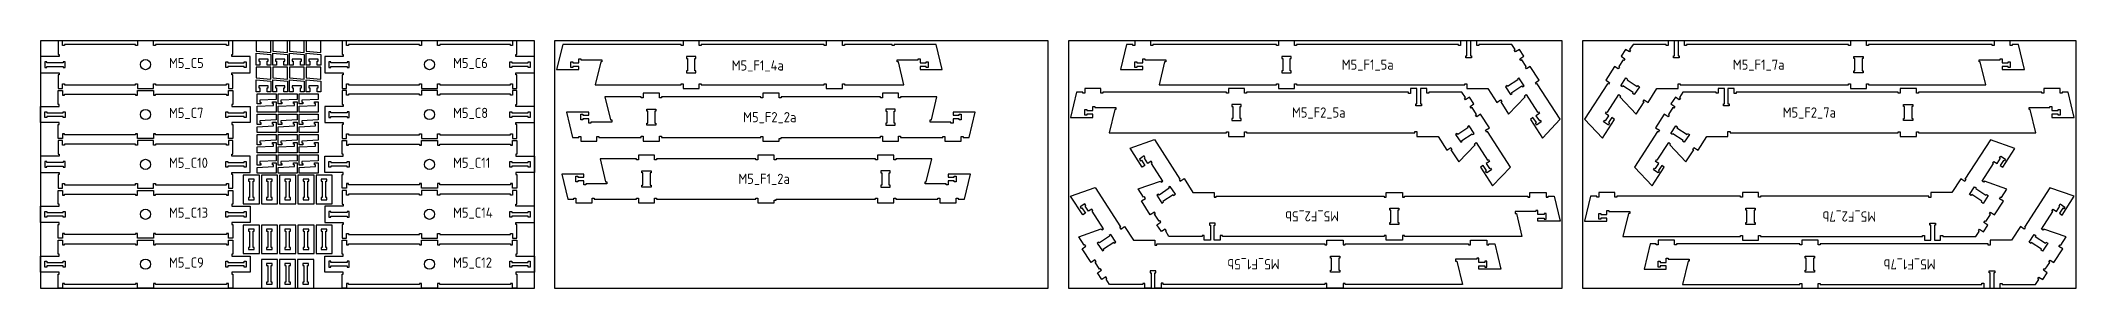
# Model space of a CAD drawing. Header units: millimetres. Extents: x -18174 to 50972, y 6312 to 16778.
# Drawn here: x -9888 to 172, y 12913 to 14133 of the extents above; entities that cross this region are included whole.
import ezdxf

# ---------------------------------------------------------------- set-up
doc = ezdxf.new("R2010")
doc.units = ezdxf.units.MM
doc.header["$MEASUREMENT"] = 0
for name, color, linetype in [('freeswerk_CODES', 50, 'Continuous'), ('freeswerk_ELEMENTEN', 7, 'Continuous'), ('freeswerk_PLATEN', 3, 'Continuous')]:
    doc.layers.add(name, color=color, linetype=linetype)

msp = doc.modelspace()

# ---------------------------------------------------------------- texts
at = {"layer": 'freeswerk_CODES', "char_height": 50, "attachment_point": 1}
for s, insert in [('{\\Fiso|c0;M5_C5}', (-9254, 14048)), ('{\\Fiso|c0;M5_C6}', (-7850, 14048)), ('{\\Fiso|c0;M5_F1_4a}', (-6473, 14036)), ('{\\Fiso|c0;M5_F1_5a}', (-3458, 14040)), ('{\\Fiso|c0;M5_F1_7a}', (-1525, 14040)), ('{\\Fiso|c0;M5_C7}', (-9254, 13802)), ('{\\Fiso|c0;M5_C8}', (-7850, 13802)), ('{\\Fiso|c0;M5_F2_5a}', (-3704, 13804)), ('{\\Fiso|c0;M5_F2_7a}', (-1279, 13804)), ('{\\Fiso|c0;M5_F2_2a}', (-6416, 13781)), ('{\\Fiso|c0;M5_C10}', (-9254, 13556)), ('{\\Fiso|c0;M5_C11}', (-7850, 13556)), ('{\\Fiso|c0;M5_F1_2a}', (-6440, 13477)), ('{\\Fiso|c0;M5_C13}', (-9254, 13310)), ('{\\Fiso|c0;M5_C14}', (-7850, 13310)), ('{\\Fiso|c0;M5_C9}', (-9254, 13064)), ('{\\Fiso|c0;M5_C12}', (-7850, 13064))]:
    msp.add_mtext_dynamic_manual_height_columns(s, width=318.08, gutter_width=1456, heights=[0], dxfattribs=dict(at, insert=insert))
at = {"layer": 'freeswerk_CODES', "char_height": 50, "attachment_point": 1, "rotation": 180}
for s, insert in [('{\\Fiso|c0;M5_F2_5b}', (-3471, 13242)), ('{\\Fiso|c0;M5_F2_7b}', (-817, 13241)), ('{\\Fiso|c0;M5_F1_5b}', (-3765, 13006)), ('{\\Fiso|c0;M5_F1_7b}', (-523, 13005))]:
    msp.add_mtext_dynamic_manual_height_columns(s, width=318.08, gutter_width=1456, heights=[0], dxfattribs=dict(at, insert=insert))

# ---------------------------------------------------------------- linework, layer by layer
for centre in [(-9370, 14015), (-7966, 14015), (-9370, 13769), (-7966, 13769), (-9370, 13523), (-7966, 13523), (-9370, 13277), (-7966, 13277), (-9370, 13031), (-7966, 13031)]:
    msp.add_circle(centre, 25)
at = {"layer": 'freeswerk_ELEMENTEN'}
for points in [[(-8938, 14065), (-8938, 14133), (-8960, 14133), (-8960, 14110), (-8970, 14110), (-8970, 14115), (-9320, 14115), (-9320, 14110), (-9330, 14110), (-9330, 14133), (-9410, 14133), (-9410, 14110), (-9420, 14110), (-9420, 14115), (-9770, 14115), (-9770, 14110), (-9780, 14110), (-9780, 14133), (-9802, 14133), (-9802, 14065), (-9797, 14065), (-9797, 14055), (-9888, 14055), (-9888, 13975), (-9797, 13975), (-9797, 13965), (-9802, 13965), (-9802, 13897), (-9780, 13897), (-9780, 13920), (-9770, 13920), (-9770, 13915), (-9420, 13915), (-9420, 13920), (-9410, 13920), (-9410, 13897), (-9330, 13897), (-9330, 13920), (-9320, 13920), (-9320, 13915), (-8970, 13915), (-8970, 13920), (-8960, 13920), (-8960, 13897), (-8938, 13897), (-8938, 13965), (-8943, 13965), (-8943, 13975), (-8852, 13975), (-8852, 14055), (-8943, 14055), (-8943, 14065)], [(-8823, 14081), (-8751, 14075), (-8751, 14133), (-8823, 14133)], [(-8741, 14081), (-8668, 14075), (-8668, 14133), (-8741, 14133)], [(-8658, 14081), (-8586, 14075), (-8586, 14133), (-8658, 14133)], [(-8576, 14081), (-8504, 14075), (-8504, 14133), (-8576, 14133)], [(-7534, 14065), (-7534, 14133), (-7556, 14133), (-7556, 14110), (-7566, 14110), (-7566, 14115), (-7916, 14115), (-7916, 14110), (-7926, 14110), (-7926, 14133), (-8006, 14133), (-8006, 14110), (-8016, 14110), (-8016, 14115), (-8366, 14115), (-8366, 14110), (-8376, 14110), (-8376, 14133), (-8398, 14133), (-8398, 14065), (-8393, 14065), (-8393, 14055), (-8484, 14055), (-8484, 13975), (-8393, 13975), (-8393, 13965), (-8398, 13965), (-8398, 13897), (-8376, 13897), (-8376, 13920), (-8366, 13920), (-8366, 13915), (-8016, 13915), (-8016, 13920), (-8006, 13920), (-8006, 13897), (-7926, 13897), (-7926, 13920), (-7916, 13920), (-7916, 13915), (-7566, 13915), (-7566, 13920), (-7556, 13920), (-7556, 13897), (-7534, 13897), (-7534, 13965), (-7539, 13965), (-7539, 13975), (-7448, 13975), (-7448, 14055), (-7539, 14055), (-7539, 14065)], [(-5502, 14001), (-5512, 14001), (-5512, 14006), (-5542, 14006), (-5542, 13991), (-5432, 13991), (-5462, 14115), (-5670, 14115), (-5670, 14110), (-5680, 14110), (-5680, 14115), (-5916, 14115), (-5916, 14110), (-5926, 14110), (-5926, 14133), (-6006, 14133), (-6006, 14110), (-6016, 14110), (-6016, 14115), (-6623, 14115), (-6623, 14110), (-6633, 14110), (-6633, 14133), (-6713, 14133), (-6713, 14110), (-6723, 14110), (-6723, 14115), (-7308, 14115), (-7338, 13991), (-7228, 13991), (-7228, 14006), (-7258, 14006), (-7258, 14001), (-7268, 14001), (-7268, 14029), (-7258, 14029), (-7258, 14024), (-7228, 14024), (-7228, 14044), (-7218, 14044), (-7218, 14039), (-7114, 14039), (-7114, 14029), (-7120, 14029), (-7148, 13915), (-6723, 13915), (-6723, 13920), (-6713, 13920), (-6713, 13897), (-6633, 13897), (-6633, 13920), (-6623, 13920), (-6623, 13915), (-6016, 13915), (-6016, 13920), (-6006, 13920), (-6006, 13897), (-5926, 13897), (-5926, 13920), (-5916, 13920), (-5916, 13915), (-5622, 13915), (-5649, 14029), (-5655, 14029), (-5655, 14039), (-5552, 14039), (-5552, 14044), (-5542, 14044), (-5542, 14024), (-5512, 14024), (-5512, 14029), (-5502, 14029)], [(-4471, 14024), (-4441, 14024), (-4441, 14044), (-4431, 14044), (-4431, 14039), (-4328, 14039), (-4328, 14029), (-4334, 14029), (-4361, 13915), (-3781, 13915), (-3781, 13920), (-3771, 13920), (-3771, 13897), (-3691, 13897), (-3691, 13920), (-3681, 13920), (-3681, 13915), (-2850, 13915), (-2850, 13921), (-2840, 13921), (-2840, 13897), (-2736, 13897), (-2692, 13829), (-2673, 13842), (-2667, 13833), (-2671, 13831), (-2633, 13771), (-2552, 13856), (-2555, 13861), (-2547, 13867), (-2490, 13780), (-2486, 13783), (-2481, 13774), (-2498, 13763), (-2481, 13738), (-2477, 13741), (-2472, 13733), (-2495, 13717), (-2501, 13726), (-2496, 13729), (-2513, 13754), (-2525, 13745), (-2465, 13653), (-2378, 13746), (-2492, 13921), (-2496, 13918), (-2501, 13927), (-2482, 13939), (-2526, 14006), (-2545, 13994), (-2550, 14002), (-2546, 14005), (-2568, 14039), (-2572, 14036), (-2578, 14044), (-2558, 14057), (-2580, 14090), (-2599, 14078), (-2605, 14086), (-2601, 14089), (-2617, 14115), (-2781, 14115), (-2781, 14110), (-2791, 14110), (-2791, 14133), (-2822, 14133), (-2822, 14058), (-2817, 14058), (-2817, 14048), (-2845, 14048), (-2845, 14058), (-2840, 14058), (-2840, 14133), (-2871, 14133), (-2871, 14109), (-2881, 14109), (-2881, 14115), (-3681, 14115), (-3681, 14110), (-3691, 14110), (-3691, 14133), (-3771, 14133), (-3771, 14110), (-3781, 14110), (-3781, 14115), (-4391, 14115), (-4391, 14110), (-4401, 14110), (-4401, 14133), (-4481, 14133), (-4481, 14110), (-4491, 14110), (-4491, 14115), (-4521, 14115), (-4551, 13991), (-4441, 13991), (-4441, 14006), (-4471, 14006), (-4471, 14001), (-4481, 14001), (-4481, 14029), (-4471, 14029)], [(-2085, 14002), (-2091, 13994), (-2110, 14006), (-2153, 13939), (-2134, 13927), (-2140, 13918), (-2144, 13921), (-2258, 13746), (-2170, 13653), (-2110, 13745), (-2123, 13754), (-2139, 13729), (-2135, 13726), (-2140, 13717), (-2164, 13733), (-2158, 13741), (-2154, 13738), (-2138, 13763), (-2155, 13774), (-2149, 13783), (-2145, 13780), (-2088, 13867), (-2080, 13861), (-2083, 13856), (-2003, 13771), (-1964, 13831), (-1968, 13833), (-1963, 13842), (-1944, 13829), (-1900, 13897), (-1795, 13897), (-1795, 13921), (-1785, 13921), (-1785, 13915), (-954, 13915), (-954, 13920), (-944, 13920), (-944, 13897), (-864, 13897), (-864, 13920), (-854, 13920), (-854, 13915), (-274, 13915), (-302, 14029), (-308, 14029), (-308, 14039), (-204, 14039), (-204, 14044), (-194, 14044), (-194, 14024), (-164, 14024), (-164, 14029), (-154, 14029), (-154, 14001), (-164, 14001), (-164, 14006), (-194, 14006), (-194, 13991), (-84, 13991), (-114, 14115), (-144, 14115), (-144, 14110), (-154, 14110), (-154, 14133), (-234, 14133), (-234, 14110), (-244, 14110), (-244, 14115), (-854, 14115), (-854, 14110), (-864, 14110), (-864, 14133), (-944, 14133), (-944, 14110), (-954, 14110), (-954, 14115), (-1754, 14115), (-1754, 14109), (-1764, 14109), (-1764, 14133), (-1795, 14133), (-1795, 14058), (-1790, 14058), (-1790, 14048), (-1818, 14048), (-1818, 14058), (-1813, 14058), (-1813, 14133), (-1844, 14133), (-1844, 14110), (-1854, 14110), (-1854, 14115), (-2018, 14115), (-2035, 14089), (-2031, 14086), (-2036, 14078), (-2055, 14090), (-2077, 14057), (-2058, 14044), (-2063, 14036), (-2067, 14039), (-2089, 14005)], [(-9858, 14024), (-9858, 14029), (-9868, 14029), (-9868, 14001), (-9858, 14001), (-9858, 14006), (-9777, 14006), (-9777, 14001), (-9767, 14001), (-9767, 14029), (-9777, 14029), (-9777, 14024)], [(-8882, 14006), (-8963, 14006), (-8963, 14001), (-8973, 14001), (-8973, 14029), (-8963, 14029), (-8963, 14024), (-8882, 14024), (-8882, 14029), (-8872, 14029), (-8872, 14001), (-8882, 14001)], [(-8751, 14012), (-8769, 14012), (-8769, 14032), (-8764, 14032), (-8764, 14042), (-8810, 14042), (-8810, 14032), (-8805, 14032), (-8805, 14012), (-8823, 14012), (-8823, 14071), (-8751, 14065)], [(-8823, 13950), (-8751, 13944), (-8751, 14002), (-8823, 14002)], [(-8668, 14012), (-8686, 14012), (-8686, 14032), (-8681, 14032), (-8681, 14042), (-8728, 14042), (-8728, 14032), (-8723, 14032), (-8723, 14012), (-8741, 14012), (-8741, 14071), (-8668, 14065)], [(-8741, 13950), (-8668, 13944), (-8668, 14002), (-8741, 14002)], [(-8586, 14012), (-8604, 14012), (-8604, 14032), (-8599, 14032), (-8599, 14042), (-8645, 14042), (-8645, 14032), (-8640, 14032), (-8640, 14012), (-8658, 14012), (-8658, 14071), (-8586, 14065)], [(-8658, 13950), (-8586, 13944), (-8586, 14002), (-8658, 14002)], [(-8504, 14012), (-8522, 14012), (-8522, 14032), (-8517, 14032), (-8517, 14042), (-8563, 14042), (-8563, 14032), (-8558, 14032), (-8558, 14012), (-8576, 14012), (-8576, 14071), (-8504, 14065)], [(-8576, 13950), (-8504, 13944), (-8504, 14002), (-8576, 14002)], [(-8454, 14024), (-8454, 14029), (-8464, 14029), (-8464, 14001), (-8454, 14001), (-8454, 14006), (-8373, 14006), (-8373, 14001), (-8363, 14001), (-8363, 14029), (-8373, 14029), (-8373, 14024)], [(-7478, 14006), (-7559, 14006), (-7559, 14001), (-7569, 14001), (-7569, 14029), (-7559, 14029), (-7559, 14024), (-7478, 14024), (-7478, 14029), (-7468, 14029), (-7468, 14001), (-7478, 14001)], [(-6650, 14055), (-6696, 14055), (-6696, 14045), (-6691, 14045), (-6691, 13985), (-6696, 13985), (-6696, 13975), (-6650, 13975), (-6650, 13985), (-6655, 13985), (-6655, 14045), (-6650, 14045)], [(-3754, 14055), (-3754, 14045), (-3749, 14045), (-3749, 13985), (-3754, 13985), (-3754, 13975), (-3708, 13975), (-3708, 13985), (-3713, 13985), (-3713, 14045), (-3708, 14045), (-3708, 14055)], [(-881, 14055), (-881, 14045), (-886, 14045), (-886, 13985), (-881, 13985), (-881, 13975), (-927, 13975), (-927, 13985), (-922, 13985), (-922, 14045), (-927, 14045), (-927, 14055)], [(-9410, 13674), (-9420, 13674), (-9420, 13669), (-9770, 13669), (-9770, 13674), (-9780, 13674), (-9780, 13651), (-9802, 13651), (-9802, 13719), (-9797, 13719), (-9797, 13729), (-9888, 13729), (-9888, 13809), (-9797, 13809), (-9797, 13819), (-9802, 13819), (-9802, 13887), (-9780, 13887), (-9780, 13864), (-9770, 13864), (-9770, 13869), (-9420, 13869), (-9420, 13864), (-9410, 13864), (-9410, 13887), (-9330, 13887), (-9330, 13864), (-9320, 13864), (-9320, 13869), (-8970, 13869), (-8970, 13864), (-8960, 13864), (-8960, 13887), (-8938, 13887), (-8938, 13819), (-8943, 13819), (-8943, 13809), (-8852, 13809), (-8852, 13729), (-8943, 13729), (-8943, 13719), (-8938, 13719), (-8938, 13651), (-8960, 13651), (-8960, 13674), (-8970, 13674), (-8970, 13669), (-9320, 13669), (-9320, 13674), (-9330, 13674), (-9330, 13651), (-9410, 13651)], [(-8751, 13881), (-8769, 13881), (-8769, 13901), (-8764, 13901), (-8764, 13911), (-8810, 13911), (-8810, 13901), (-8805, 13901), (-8805, 13881), (-8823, 13881), (-8823, 13940), (-8751, 13934)], [(-8668, 13881), (-8686, 13881), (-8686, 13901), (-8681, 13901), (-8681, 13911), (-8728, 13911), (-8728, 13901), (-8723, 13901), (-8723, 13881), (-8741, 13881), (-8741, 13940), (-8668, 13934)], [(-8586, 13881), (-8604, 13881), (-8604, 13901), (-8599, 13901), (-8599, 13911), (-8645, 13911), (-8645, 13901), (-8640, 13901), (-8640, 13881), (-8658, 13881), (-8658, 13940), (-8586, 13934)], [(-8504, 13881), (-8522, 13881), (-8522, 13901), (-8517, 13901), (-8517, 13911), (-8563, 13911), (-8563, 13901), (-8558, 13901), (-8558, 13881), (-8576, 13881), (-8576, 13940), (-8504, 13934)], [(-7534, 13819), (-7534, 13887), (-7556, 13887), (-7556, 13864), (-7566, 13864), (-7566, 13869), (-7916, 13869), (-7916, 13864), (-7926, 13864), (-7926, 13887), (-8006, 13887), (-8006, 13864), (-8016, 13864), (-8016, 13869), (-8366, 13869), (-8366, 13864), (-8376, 13864), (-8376, 13887), (-8398, 13887), (-8398, 13819), (-8393, 13819), (-8393, 13809), (-8484, 13809), (-8484, 13729), (-8393, 13729), (-8393, 13719), (-8398, 13719), (-8398, 13651), (-8376, 13651), (-8376, 13674), (-8366, 13674), (-8366, 13669), (-8016, 13669), (-8016, 13674), (-8006, 13674), (-8006, 13651), (-7926, 13651), (-7926, 13674), (-7916, 13674), (-7916, 13669), (-7566, 13669), (-7566, 13674), (-7556, 13674), (-7556, 13651), (-7534, 13651), (-7534, 13719), (-7539, 13719), (-7539, 13729), (-7448, 13729), (-7448, 13809), (-7539, 13809), (-7539, 13819)], [(-4718, 13788), (-4688, 13788), (-4688, 13808), (-4678, 13808), (-4678, 13803), (-4574, 13803), (-4574, 13793), (-4580, 13793), (-4608, 13679), (-4028, 13679), (-4028, 13684), (-4018, 13684), (-4018, 13661), (-3938, 13661), (-3938, 13684), (-3928, 13684), (-3928, 13679), (-3097, 13679), (-3097, 13685), (-3087, 13685), (-3087, 13661), (-2982, 13661), (-2938, 13593), (-2919, 13606), (-2913, 13597), (-2918, 13595), (-2879, 13535), (-2798, 13620), (-2802, 13625), (-2793, 13631), (-2737, 13544), (-2733, 13547), (-2727, 13538), (-2744, 13527), (-2728, 13502), (-2723, 13505), (-2718, 13497), (-2741, 13481), (-2747, 13490), (-2743, 13493), (-2759, 13518), (-2772, 13509), (-2712, 13417), (-2624, 13510), (-2738, 13685), (-2742, 13682), (-2748, 13691), (-2728, 13703), (-2772, 13770), (-2791, 13758), (-2797, 13766), (-2792, 13769), (-2814, 13803), (-2818, 13800), (-2824, 13808), (-2805, 13821), (-2826, 13854), (-2846, 13842), (-2851, 13850), (-2847, 13853), (-2864, 13879), (-3028, 13879), (-3028, 13874), (-3038, 13874), (-3038, 13897), (-3069, 13897), (-3069, 13822), (-3064, 13822), (-3064, 13812), (-3092, 13812), (-3092, 13822), (-3087, 13822), (-3087, 13897), (-3118, 13897), (-3118, 13873), (-3128, 13873), (-3128, 13879), (-3928, 13879), (-3928, 13874), (-3938, 13874), (-3938, 13897), (-4018, 13897), (-4018, 13874), (-4028, 13874), (-4028, 13879), (-4638, 13879), (-4638, 13874), (-4648, 13874), (-4648, 13897), (-4728, 13897), (-4728, 13874), (-4738, 13874), (-4738, 13879), (-4768, 13879), (-4798, 13755), (-4688, 13755), (-4688, 13770), (-4718, 13770), (-4718, 13765), (-4728, 13765), (-4728, 13793), (-4718, 13793)], [(-2638, 13907), (-2640, 13912), (-2649, 13906), (-2624, 13868), (-2615, 13873), (-2618, 13877), (-2568, 13910), (-2565, 13906), (-2557, 13911), (-2582, 13950), (-2590, 13944), (-2587, 13940)], [(-2070, 13906), (-2079, 13911), (-2054, 13950), (-2045, 13944), (-2048, 13940), (-1998, 13907), (-1995, 13912), (-1987, 13906), (-2012, 13868), (-2020, 13873), (-2017, 13877), (-2068, 13910)], [(-1839, 13766), (-1844, 13758), (-1864, 13770), (-1907, 13703), (-1888, 13691), (-1893, 13682), (-1897, 13685), (-2011, 13510), (-1924, 13417), (-1864, 13509), (-1876, 13518), (-1893, 13493), (-1889, 13490), (-1894, 13481), (-1917, 13497), (-1912, 13505), (-1908, 13502), (-1891, 13527), (-1908, 13538), (-1903, 13547), (-1899, 13544), (-1842, 13631), (-1834, 13625), (-1837, 13620), (-1757, 13535), (-1718, 13595), (-1722, 13597), (-1717, 13606), (-1697, 13593), (-1654, 13661), (-1549, 13661), (-1549, 13685), (-1539, 13685), (-1539, 13679), (-708, 13679), (-708, 13684), (-698, 13684), (-698, 13661), (-618, 13661), (-618, 13684), (-608, 13684), (-608, 13679), (-28, 13679), (-55, 13793), (-61, 13793), (-61, 13803), (42, 13803), (42, 13808), (52, 13808), (52, 13788), (82, 13788), (82, 13793), (92, 13793), (92, 13765), (82, 13765), (82, 13770), (52, 13770), (52, 13755), (162, 13755), (132, 13879), (102, 13879), (102, 13874), (92, 13874), (92, 13897), (12, 13897), (12, 13874), (2, 13874), (2, 13879), (-608, 13879), (-608, 13874), (-618, 13874), (-618, 13897), (-698, 13897), (-698, 13874), (-708, 13874), (-708, 13879), (-1508, 13879), (-1508, 13873), (-1518, 13873), (-1518, 13897), (-1549, 13897), (-1549, 13822), (-1544, 13822), (-1544, 13812), (-1572, 13812), (-1572, 13822), (-1567, 13822), (-1567, 13897), (-1598, 13897), (-1598, 13874), (-1608, 13874), (-1608, 13879), (-1772, 13879), (-1788, 13853), (-1784, 13850), (-1790, 13842), (-1809, 13854), (-1831, 13821), (-1812, 13808), (-1817, 13800), (-1821, 13803), (-1843, 13769)], [(-9777, 13783), (-9767, 13783), (-9767, 13755), (-9777, 13755), (-9777, 13760), (-9858, 13760), (-9858, 13755), (-9868, 13755), (-9868, 13783), (-9858, 13783), (-9858, 13778), (-9777, 13778)], [(-8882, 13755), (-8882, 13760), (-8963, 13760), (-8963, 13755), (-8973, 13755), (-8973, 13783), (-8963, 13783), (-8963, 13778), (-8882, 13778), (-8882, 13783), (-8872, 13783), (-8872, 13755)], [(-8724, 13871), (-8724, 13843), (-8805, 13839), (-8805, 13830), (-8800, 13830), (-8800, 13821), (-8818, 13821), (-8818, 13871)], [(-8818, 13781), (-8818, 13810), (-8737, 13813), (-8737, 13823), (-8742, 13823), (-8742, 13832), (-8724, 13832), (-8724, 13781)], [(-8620, 13871), (-8620, 13843), (-8701, 13839), (-8701, 13830), (-8696, 13830), (-8696, 13821), (-8714, 13821), (-8714, 13871)], [(-8714, 13781), (-8714, 13810), (-8633, 13813), (-8633, 13823), (-8638, 13823), (-8638, 13832), (-8620, 13832), (-8620, 13781)], [(-8516, 13871), (-8516, 13843), (-8597, 13839), (-8597, 13830), (-8592, 13830), (-8592, 13821), (-8610, 13821), (-8610, 13871)], [(-8610, 13781), (-8610, 13810), (-8529, 13813), (-8529, 13823), (-8534, 13823), (-8534, 13832), (-8516, 13832), (-8516, 13781)], [(-8454, 13778), (-8454, 13783), (-8464, 13783), (-8464, 13755), (-8454, 13755), (-8454, 13760), (-8373, 13760), (-8373, 13755), (-8363, 13755), (-8363, 13783), (-8373, 13783), (-8373, 13778)], [(-7478, 13760), (-7559, 13760), (-7559, 13755), (-7569, 13755), (-7569, 13783), (-7559, 13783), (-7559, 13778), (-7478, 13778), (-7478, 13783), (-7468, 13783), (-7468, 13755), (-7478, 13755)], [(-7065, 13732), (-7169, 13732), (-7169, 13727), (-7179, 13727), (-7179, 13747), (-7209, 13747), (-7209, 13742), (-7219, 13742), (-7219, 13770), (-7209, 13770), (-7209, 13765), (-7179, 13765), (-7179, 13780), (-7289, 13780), (-7259, 13656), (-7229, 13656), (-7229, 13661), (-7219, 13661), (-7219, 13638), (-7139, 13638), (-7139, 13661), (-7129, 13661), (-7129, 13656), (-6920, 13656), (-6920, 13662), (-6910, 13662), (-6910, 13638), (-6830, 13638), (-6830, 13662), (-6820, 13662), (-6820, 13656), (-6329, 13656), (-6329, 13661), (-6319, 13661), (-6319, 13638), (-6239, 13638), (-6239, 13651), (-6229, 13651), (-6229, 13656), (-5738, 13656), (-5738, 13662), (-5728, 13662), (-5728, 13638), (-5648, 13638), (-5648, 13662), (-5638, 13662), (-5638, 13656), (-5429, 13656), (-5429, 13661), (-5419, 13661), (-5419, 13638), (-5339, 13638), (-5339, 13661), (-5329, 13661), (-5329, 13656), (-5299, 13656), (-5269, 13780), (-5379, 13780), (-5379, 13765), (-5349, 13765), (-5349, 13770), (-5339, 13770), (-5339, 13742), (-5349, 13742), (-5349, 13747), (-5379, 13747), (-5379, 13727), (-5389, 13727), (-5389, 13732), (-5492, 13732), (-5492, 13742), (-5486, 13742), (-5459, 13856), (-5638, 13856), (-5638, 13851), (-5648, 13851), (-5648, 13874), (-5728, 13874), (-5728, 13851), (-5738, 13851), (-5738, 13856), (-6229, 13856), (-6229, 13851), (-6239, 13851), (-6239, 13874), (-6319, 13874), (-6319, 13851), (-6329, 13851), (-6329, 13856), (-6820, 13856), (-6820, 13851), (-6830, 13851), (-6830, 13874), (-6910, 13874), (-6910, 13851), (-6920, 13851), (-6920, 13856), (-7099, 13856), (-7071, 13742), (-7065, 13742)], [(-6888, 13726), (-6888, 13786), (-6893, 13786), (-6893, 13796), (-6847, 13796), (-6847, 13786), (-6852, 13786), (-6852, 13726), (-6847, 13726), (-6847, 13716), (-6893, 13716), (-6893, 13726)], [(-5711, 13796), (-5711, 13786), (-5706, 13786), (-5706, 13726), (-5711, 13726), (-5711, 13716), (-5665, 13716), (-5665, 13726), (-5670, 13726), (-5670, 13786), (-5665, 13786), (-5665, 13796)], [(-4001, 13819), (-4001, 13809), (-3996, 13809), (-3996, 13749), (-4001, 13749), (-4001, 13739), (-3955, 13739), (-3955, 13749), (-3960, 13749), (-3960, 13809), (-3955, 13809), (-3955, 13819)], [(-635, 13819), (-635, 13809), (-640, 13809), (-640, 13749), (-635, 13749), (-635, 13739), (-681, 13739), (-681, 13749), (-676, 13749), (-676, 13809), (-681, 13809), (-681, 13819)], [(-8724, 13771), (-8724, 13742), (-8805, 13738), (-8805, 13729), (-8800, 13729), (-8800, 13720), (-8818, 13720), (-8818, 13771)], [(-8818, 13680), (-8818, 13709), (-8737, 13713), (-8737, 13722), (-8742, 13722), (-8742, 13731), (-8724, 13731), (-8724, 13680)], [(-8620, 13771), (-8620, 13742), (-8701, 13738), (-8701, 13729), (-8696, 13729), (-8696, 13720), (-8714, 13720), (-8714, 13771)], [(-8714, 13680), (-8714, 13709), (-8633, 13713), (-8633, 13722), (-8638, 13722), (-8638, 13731), (-8620, 13731), (-8620, 13680)], [(-8516, 13771), (-8516, 13742), (-8597, 13738), (-8597, 13729), (-8592, 13729), (-8592, 13720), (-8610, 13720), (-8610, 13771)], [(-8610, 13680), (-8610, 13709), (-8529, 13713), (-8529, 13722), (-8534, 13722), (-8534, 13731), (-8516, 13731), (-8516, 13680)], [(-2884, 13671), (-2887, 13676), (-2895, 13670), (-2870, 13632), (-2862, 13637), (-2864, 13641), (-2814, 13674), (-2811, 13670), (-2803, 13675), (-2828, 13714), (-2836, 13708), (-2834, 13704)], [(-1824, 13670), (-1832, 13675), (-1807, 13714), (-1799, 13708), (-1802, 13704), (-1751, 13671), (-1749, 13676), (-1740, 13670), (-1765, 13632), (-1774, 13637), (-1771, 13641), (-1821, 13674)], [(-8938, 13573), (-8938, 13641), (-8960, 13641), (-8960, 13618), (-8970, 13618), (-8970, 13623), (-9320, 13623), (-9320, 13618), (-9330, 13618), (-9330, 13641), (-9410, 13641), (-9410, 13618), (-9420, 13618), (-9420, 13623), (-9770, 13623), (-9770, 13618), (-9780, 13618), (-9780, 13641), (-9802, 13641), (-9802, 13573), (-9797, 13573), (-9797, 13563), (-9888, 13563), (-9888, 13483), (-9797, 13483), (-9797, 13473), (-9802, 13473), (-9802, 13405), (-9780, 13405), (-9780, 13428), (-9770, 13428), (-9770, 13423), (-9420, 13423), (-9420, 13428), (-9410, 13428), (-9410, 13405), (-9330, 13405), (-9330, 13428), (-9320, 13428), (-9320, 13423), (-8970, 13423), (-8970, 13428), (-8960, 13428), (-8960, 13405), (-8938, 13405), (-8938, 13473), (-8943, 13473), (-8943, 13483), (-8852, 13483), (-8852, 13563), (-8943, 13563), (-8943, 13573)], [(-8724, 13670), (-8724, 13642), (-8805, 13638), (-8805, 13629), (-8800, 13629), (-8800, 13620), (-8818, 13620), (-8818, 13670)], [(-8818, 13580), (-8818, 13609), (-8737, 13613), (-8737, 13622), (-8742, 13622), (-8742, 13631), (-8724, 13631), (-8724, 13580)], [(-8620, 13670), (-8620, 13642), (-8701, 13638), (-8701, 13629), (-8696, 13629), (-8696, 13620), (-8714, 13620), (-8714, 13670)], [(-8714, 13580), (-8714, 13609), (-8633, 13613), (-8633, 13622), (-8638, 13622), (-8638, 13631), (-8620, 13631), (-8620, 13580)], [(-8516, 13670), (-8516, 13642), (-8597, 13638), (-8597, 13629), (-8592, 13629), (-8592, 13620), (-8610, 13620), (-8610, 13670)], [(-8610, 13580), (-8610, 13609), (-8529, 13613), (-8529, 13622), (-8534, 13622), (-8534, 13631), (-8516, 13631), (-8516, 13580)], [(-8006, 13428), (-8016, 13428), (-8016, 13423), (-8366, 13423), (-8366, 13428), (-8376, 13428), (-8376, 13405), (-8398, 13405), (-8398, 13473), (-8393, 13473), (-8393, 13483), (-8484, 13483), (-8484, 13563), (-8393, 13563), (-8393, 13573), (-8398, 13573), (-8398, 13641), (-8376, 13641), (-8376, 13618), (-8366, 13618), (-8366, 13623), (-8016, 13623), (-8016, 13618), (-8006, 13618), (-8006, 13641), (-7926, 13641), (-7926, 13618), (-7916, 13618), (-7916, 13623), (-7566, 13623), (-7566, 13618), (-7556, 13618), (-7556, 13641), (-7534, 13641), (-7534, 13573), (-7539, 13573), (-7539, 13563), (-7448, 13563), (-7448, 13483), (-7539, 13483), (-7539, 13473), (-7534, 13473), (-7534, 13405), (-7556, 13405), (-7556, 13428), (-7566, 13428), (-7566, 13423), (-7916, 13423), (-7916, 13428), (-7926, 13428), (-7926, 13405), (-8006, 13405)], [(-4079, 13367), (-3248, 13367), (-3248, 13362), (-3238, 13362), (-3238, 13385), (-3158, 13385), (-3158, 13362), (-3148, 13362), (-3148, 13367), (-2538, 13367), (-2538, 13362), (-2528, 13362), (-2528, 13385), (-2448, 13385), (-2448, 13362), (-2438, 13362), (-2438, 13367), (-2408, 13367), (-2378, 13243), (-2488, 13243), (-2488, 13258), (-2458, 13258), (-2458, 13253), (-2448, 13253), (-2448, 13281), (-2458, 13281), (-2458, 13276), (-2488, 13276), (-2488, 13296), (-2498, 13296), (-2498, 13291), (-2601, 13291), (-2601, 13281), (-2595, 13281), (-2568, 13167), (-3148, 13167), (-3148, 13172), (-3158, 13172), (-3158, 13149), (-3238, 13149), (-3238, 13172), (-3248, 13172), (-3248, 13167), (-4048, 13167), (-4048, 13173), (-4058, 13173), (-4058, 13149), (-4089, 13149), (-4089, 13224), (-4084, 13224), (-4084, 13234), (-4112, 13234), (-4112, 13224), (-4107, 13224), (-4107, 13149), (-4138, 13149), (-4138, 13172), (-4148, 13172), (-4148, 13167), (-4312, 13167), (-4328, 13193), (-4324, 13196), (-4330, 13204), (-4349, 13192), (-4371, 13225), (-4352, 13238), (-4357, 13246), (-4361, 13243), (-4383, 13277), (-4379, 13280), (-4384, 13288), (-4404, 13275), (-4447, 13343), (-4428, 13355), (-4433, 13363), (-4437, 13361), (-4464, 13402), (-4354, 13441), (-4350, 13436), (-4342, 13441), (-4398, 13528), (-4394, 13531), (-4400, 13539), (-4416, 13528), (-4433, 13553), (-4429, 13556), (-4434, 13565), (-4457, 13549), (-4452, 13541), (-4448, 13544), (-4431, 13518), (-4444, 13510), (-4504, 13603), (-4384, 13645), (-4258, 13451), (-4262, 13449), (-4257, 13440), (-4237, 13453), (-4194, 13385), (-4089, 13385), (-4089, 13361), (-4079, 13361)], [(-557, 13367), (-1388, 13367), (-1388, 13362), (-1398, 13362), (-1398, 13385), (-1478, 13385), (-1478, 13362), (-1488, 13362), (-1488, 13367), (-2098, 13367), (-2098, 13362), (-2108, 13362), (-2108, 13385), (-2188, 13385), (-2188, 13362), (-2198, 13362), (-2198, 13367), (-2228, 13367), (-2258, 13243), (-2148, 13243), (-2148, 13258), (-2178, 13258), (-2178, 13253), (-2188, 13253), (-2188, 13281), (-2178, 13281), (-2178, 13276), (-2148, 13276), (-2148, 13296), (-2138, 13296), (-2138, 13291), (-2034, 13291), (-2034, 13281), (-2040, 13281), (-2068, 13167), (-1488, 13167), (-1488, 13172), (-1478, 13172), (-1478, 13149), (-1398, 13149), (-1398, 13172), (-1388, 13172), (-1388, 13167), (-588, 13167), (-588, 13173), (-578, 13173), (-578, 13149), (-547, 13149), (-547, 13224), (-552, 13224), (-552, 13234), (-524, 13234), (-524, 13224), (-529, 13224), (-529, 13149), (-498, 13149), (-498, 13172), (-488, 13172), (-488, 13167), (-324, 13167), (-307, 13192), (-311, 13195), (-306, 13203), (-286, 13191), (-265, 13224), (-284, 13237), (-278, 13245), (-274, 13242), (-252, 13276), (-257, 13279), (-251, 13287), (-232, 13275), (-188, 13342), (-208, 13354), (-202, 13363), (-198, 13360), (-171, 13401), (-282, 13440), (-285, 13435), (-293, 13440), (-237, 13527), (-241, 13530), (-236, 13538), (-219, 13527), (-203, 13553), (-207, 13555), (-201, 13564), (-178, 13548), (-183, 13540), (-188, 13543), (-204, 13518), (-191, 13509), (-131, 13602), (-252, 13644), (-378, 13450), (-373, 13448), (-379, 13439), (-398, 13452), (-442, 13385), (-547, 13385), (-547, 13360), (-557, 13360)], [(-9858, 13532), (-9858, 13537), (-9868, 13537), (-9868, 13509), (-9858, 13509), (-9858, 13514), (-9777, 13514), (-9777, 13509), (-9767, 13509), (-9767, 13537), (-9777, 13537), (-9777, 13532)], [(-8882, 13514), (-8963, 13514), (-8963, 13509), (-8973, 13509), (-8973, 13537), (-8963, 13537), (-8963, 13532), (-8882, 13532), (-8882, 13537), (-8872, 13537), (-8872, 13509), (-8882, 13509)], [(-8724, 13570), (-8724, 13541), (-8805, 13538), (-8805, 13528), (-8800, 13528), (-8800, 13519), (-8818, 13519), (-8818, 13570)], [(-8818, 13480), (-8818, 13508), (-8737, 13512), (-8737, 13521), (-8742, 13521), (-8742, 13530), (-8724, 13530), (-8724, 13480)], [(-8620, 13570), (-8620, 13541), (-8701, 13538), (-8701, 13528), (-8696, 13528), (-8696, 13519), (-8714, 13519), (-8714, 13570)], [(-8714, 13480), (-8714, 13508), (-8633, 13512), (-8633, 13521), (-8638, 13521), (-8638, 13530), (-8620, 13530), (-8620, 13480)], [(-8516, 13570), (-8516, 13541), (-8597, 13538), (-8597, 13528), (-8592, 13528), (-8592, 13519), (-8610, 13519), (-8610, 13570)], [(-8610, 13480), (-8610, 13508), (-8529, 13512), (-8529, 13521), (-8534, 13521), (-8534, 13530), (-8516, 13530), (-8516, 13480)], [(-8373, 13537), (-8363, 13537), (-8363, 13509), (-8373, 13509), (-8373, 13514), (-8454, 13514), (-8454, 13509), (-8464, 13509), (-8464, 13537), (-8454, 13537), (-8454, 13532), (-8373, 13532)], [(-7478, 13509), (-7478, 13514), (-7559, 13514), (-7559, 13509), (-7569, 13509), (-7569, 13537), (-7559, 13537), (-7559, 13532), (-7478, 13532), (-7478, 13537), (-7468, 13537), (-7468, 13509)], [(-7090, 13427), (-7193, 13427), (-7193, 13422), (-7203, 13422), (-7203, 13442), (-7233, 13442), (-7233, 13437), (-7243, 13437), (-7243, 13465), (-7233, 13465), (-7233, 13460), (-7203, 13460), (-7203, 13475), (-7313, 13475), (-7283, 13351), (-7253, 13351), (-7253, 13356), (-7243, 13356), (-7243, 13333), (-7163, 13333), (-7163, 13356), (-7153, 13356), (-7153, 13351), (-6944, 13351), (-6944, 13357), (-6934, 13357), (-6934, 13333), (-6854, 13333), (-6854, 13357), (-6844, 13357), (-6844, 13351), (-6353, 13351), (-6353, 13356), (-6343, 13356), (-6343, 13333), (-6263, 13333), (-6263, 13346), (-6253, 13346), (-6253, 13351), (-5762, 13351), (-5762, 13357), (-5752, 13357), (-5752, 13333), (-5672, 13333), (-5672, 13357), (-5662, 13357), (-5662, 13351), (-5454, 13351), (-5454, 13356), (-5444, 13356), (-5444, 13333), (-5364, 13333), (-5364, 13356), (-5354, 13356), (-5354, 13351), (-5323, 13351), (-5293, 13475), (-5403, 13475), (-5403, 13460), (-5373, 13460), (-5373, 13465), (-5363, 13465), (-5363, 13437), (-5373, 13437), (-5373, 13442), (-5403, 13442), (-5403, 13422), (-5413, 13422), (-5413, 13427), (-5517, 13427), (-5517, 13437), (-5511, 13437), (-5483, 13551), (-5662, 13551), (-5662, 13546), (-5672, 13546), (-5672, 13569), (-5752, 13569), (-5752, 13546), (-5762, 13546), (-5762, 13551), (-6253, 13551), (-6253, 13546), (-6263, 13546), (-6263, 13569), (-6343, 13569), (-6343, 13546), (-6353, 13546), (-6353, 13551), (-6844, 13551), (-6844, 13546), (-6854, 13546), (-6854, 13569), (-6934, 13569), (-6934, 13546), (-6944, 13546), (-6944, 13551), (-7123, 13551), (-7096, 13437), (-7090, 13437)], [(-6912, 13421), (-6912, 13481), (-6917, 13481), (-6917, 13491), (-6871, 13491), (-6871, 13481), (-6876, 13481), (-6876, 13421), (-6871, 13421), (-6871, 13411), (-6917, 13411), (-6917, 13421)], [(-5735, 13491), (-5735, 13481), (-5730, 13481), (-5730, 13421), (-5735, 13421), (-5735, 13411), (-5689, 13411), (-5689, 13421), (-5694, 13421), (-5694, 13481), (-5689, 13481), (-5689, 13491)], [(-9410, 13182), (-9420, 13182), (-9420, 13177), (-9770, 13177), (-9770, 13182), (-9780, 13182), (-9780, 13159), (-9802, 13159), (-9802, 13227), (-9797, 13227), (-9797, 13237), (-9888, 13237), (-9888, 13317), (-9797, 13317), (-9797, 13327), (-9802, 13327), (-9802, 13395), (-9780, 13395), (-9780, 13372), (-9770, 13372), (-9770, 13377), (-9420, 13377), (-9420, 13372), (-9410, 13372), (-9410, 13395), (-9330, 13395), (-9330, 13372), (-9320, 13372), (-9320, 13377), (-8970, 13377), (-8970, 13372), (-8960, 13372), (-8960, 13395), (-8938, 13395), (-8938, 13327), (-8943, 13327), (-8943, 13317), (-8852, 13317), (-8852, 13237), (-8943, 13237), (-8943, 13227), (-8938, 13227), (-8938, 13159), (-8960, 13159), (-8960, 13182), (-8970, 13182), (-8970, 13177), (-9320, 13177), (-9320, 13182), (-9330, 13182), (-9330, 13159), (-9410, 13159)], [(-8807, 13470), (-8887, 13470), (-8887, 13329), (-8807, 13329)], [(-8833, 13440), (-8833, 13450), (-8861, 13450), (-8861, 13440), (-8856, 13440), (-8856, 13359), (-8861, 13359), (-8861, 13349), (-8833, 13349), (-8833, 13359), (-8838, 13359), (-8838, 13440)], [(-8717, 13470), (-8797, 13470), (-8797, 13329), (-8717, 13329)], [(-8743, 13440), (-8743, 13450), (-8771, 13450), (-8771, 13440), (-8766, 13440), (-8766, 13359), (-8771, 13359), (-8771, 13349), (-8743, 13349), (-8743, 13359), (-8748, 13359), (-8748, 13440)], [(-8627, 13470), (-8707, 13470), (-8707, 13329), (-8627, 13329)], [(-8653, 13440), (-8653, 13450), (-8681, 13450), (-8681, 13440), (-8676, 13440), (-8676, 13359), (-8681, 13359), (-8681, 13349), (-8653, 13349), (-8653, 13359), (-8658, 13359), (-8658, 13440)], [(-8537, 13470), (-8617, 13470), (-8617, 13329), (-8537, 13329)], [(-8563, 13440), (-8563, 13450), (-8591, 13450), (-8591, 13440), (-8586, 13440), (-8586, 13359), (-8591, 13359), (-8591, 13349), (-8563, 13349), (-8563, 13359), (-8568, 13359), (-8568, 13440)], [(-8447, 13470), (-8527, 13470), (-8527, 13329), (-8447, 13329)], [(-8473, 13440), (-8473, 13450), (-8501, 13450), (-8501, 13440), (-8496, 13440), (-8496, 13359), (-8501, 13359), (-8501, 13349), (-8473, 13349), (-8473, 13359), (-8478, 13359), (-8478, 13440)], [(-7534, 13327), (-7534, 13395), (-7556, 13395), (-7556, 13372), (-7566, 13372), (-7566, 13377), (-7916, 13377), (-7916, 13372), (-7926, 13372), (-7926, 13395), (-8006, 13395), (-8006, 13372), (-8016, 13372), (-8016, 13377), (-8366, 13377), (-8366, 13372), (-8376, 13372), (-8376, 13395), (-8398, 13395), (-8398, 13327), (-8393, 13327), (-8393, 13317), (-8484, 13317), (-8484, 13237), (-8393, 13237), (-8393, 13227), (-8398, 13227), (-8398, 13159), (-8376, 13159), (-8376, 13182), (-8366, 13182), (-8366, 13177), (-8016, 13177), (-8016, 13182), (-8006, 13182), (-8006, 13159), (-7926, 13159), (-7926, 13182), (-7916, 13182), (-7916, 13177), (-7566, 13177), (-7566, 13182), (-7556, 13182), (-7556, 13159), (-7534, 13159), (-7534, 13227), (-7539, 13227), (-7539, 13237), (-7448, 13237), (-7448, 13317), (-7539, 13317), (-7539, 13327)], [(-4372, 13131), (-3541, 13131), (-3541, 13126), (-3531, 13126), (-3531, 13149), (-3451, 13149), (-3451, 13126), (-3441, 13126), (-3441, 13131), (-2831, 13131), (-2831, 13126), (-2821, 13126), (-2821, 13149), (-2741, 13149), (-2741, 13126), (-2731, 13126), (-2731, 13131), (-2701, 13131), (-2671, 13007), (-2781, 13007), (-2781, 13022), (-2751, 13022), (-2751, 13017), (-2741, 13017), (-2741, 13045), (-2751, 13045), (-2751, 13040), (-2781, 13040), (-2781, 13060), (-2791, 13060), (-2791, 13055), (-2895, 13055), (-2895, 13045), (-2889, 13045), (-2861, 12931), (-3441, 12931), (-3441, 12936), (-3451, 12936), (-3451, 12913), (-3531, 12913), (-3531, 12936), (-3541, 12936), (-3541, 12931), (-4341, 12931), (-4341, 12937), (-4351, 12937), (-4351, 12913), (-4382, 12913), (-4382, 12988), (-4377, 12988), (-4377, 12998), (-4405, 12998), (-4405, 12988), (-4400, 12988), (-4400, 12913), (-4431, 12913), (-4431, 12936), (-4441, 12936), (-4441, 12931), (-4606, 12931), (-4622, 12957), (-4618, 12960), (-4623, 12968), (-4643, 12956), (-4665, 12989), (-4645, 13002), (-4651, 13010), (-4655, 13007), (-4677, 13041), (-4672, 13044), (-4678, 13052), (-4697, 13039), (-4741, 13107), (-4722, 13119), (-4727, 13127), (-4731, 13125), (-4758, 13166), (-4647, 13205), (-4644, 13200), (-4636, 13205), (-4692, 13292), (-4688, 13295), (-4693, 13303), (-4710, 13292), (-4726, 13317), (-4722, 13320), (-4728, 13329), (-4751, 13313), (-4746, 13305), (-4742, 13308), (-4725, 13282), (-4738, 13274), (-4798, 13367), (-4677, 13409), (-4551, 13215), (-4556, 13213), (-4550, 13204), (-4531, 13217), (-4487, 13149), (-4382, 13149), (-4382, 13125), (-4372, 13125)], [(-4342, 13342), (-4291, 13375), (-4289, 13370), (-4280, 13376), (-4305, 13414), (-4314, 13409), (-4311, 13405), (-4361, 13372), (-4364, 13376), (-4372, 13371), (-4347, 13332), (-4339, 13338)], [(-263, 13131), (-1094, 13131), (-1094, 13126), (-1104, 13126), (-1104, 13149), (-1184, 13149), (-1184, 13126), (-1194, 13126), (-1194, 13131), (-1804, 13131), (-1804, 13126), (-1814, 13126), (-1814, 13149), (-1894, 13149), (-1894, 13126), (-1904, 13126), (-1904, 13131), (-1934, 13131), (-1964, 13007), (-1854, 13007), (-1854, 13022), (-1884, 13022), (-1884, 13017), (-1894, 13017), (-1894, 13045), (-1884, 13045), (-1884, 13040), (-1854, 13040), (-1854, 13060), (-1844, 13060), (-1844, 13055), (-1741, 13055), (-1741, 13045), (-1746, 13045), (-1774, 12931), (-1194, 12931), (-1194, 12936), (-1184, 12936), (-1184, 12913), (-1104, 12913), (-1104, 12936), (-1094, 12936), (-1094, 12931), (-294, 12931), (-294, 12937), (-284, 12937), (-284, 12913), (-253, 12913), (-253, 12988), (-258, 12988), (-258, 12998), (-230, 12998), (-230, 12988), (-235, 12988), (-235, 12913), (-204, 12913), (-204, 12936), (-194, 12936), (-194, 12931), (-30, 12931), (-13, 12956), (-17, 12959), (-12, 12967), (7, 12955), (29, 12988), (10, 13001), (15, 13009), (19, 13006), (41, 13040), (37, 13043), (43, 13051), (62, 13039), (105, 13106), (86, 13118), (92, 13127), (96, 13124), (123, 13165), (12, 13204), (9, 13199), (0, 13204), (57, 13291), (52, 13294), (58, 13302), (75, 13291), (91, 13317), (87, 13319), (92, 13328), (116, 13312), (110, 13304), (106, 13307), (90, 13282), (102, 13273), (162, 13366), (42, 13408), (-84, 13214), (-80, 13212), (-85, 13203), (-104, 13216), (-148, 13149), (-253, 13149), (-253, 13124), (-263, 13124)], [(-294, 13341), (-344, 13374), (-347, 13369), (-355, 13375), (-330, 13413), (-322, 13408), (-324, 13404), (-274, 13371), (-271, 13375), (-263, 13370), (-288, 13331), (-296, 13337)], [(-9777, 13291), (-9767, 13291), (-9767, 13263), (-9777, 13263), (-9777, 13268), (-9858, 13268), (-9858, 13263), (-9868, 13263), (-9868, 13291), (-9858, 13291), (-9858, 13286), (-9777, 13286)], [(-8882, 13263), (-8882, 13268), (-8963, 13268), (-8963, 13263), (-8973, 13263), (-8973, 13291), (-8963, 13291), (-8963, 13286), (-8882, 13286), (-8882, 13291), (-8872, 13291), (-8872, 13263)], [(-8454, 13286), (-8454, 13291), (-8464, 13291), (-8464, 13263), (-8454, 13263), (-8454, 13268), (-8373, 13268), (-8373, 13263), (-8363, 13263), (-8363, 13291), (-8373, 13291), (-8373, 13286)], [(-7478, 13268), (-7559, 13268), (-7559, 13263), (-7569, 13263), (-7569, 13291), (-7559, 13291), (-7559, 13286), (-7478, 13286), (-7478, 13291), (-7468, 13291), (-7468, 13263), (-7478, 13263)], [(-3180, 13237), (-3175, 13237), (-3175, 13227), (-3221, 13227), (-3221, 13237), (-3216, 13237), (-3216, 13297), (-3221, 13297), (-3221, 13307), (-3175, 13307), (-3175, 13297), (-3180, 13297)], [(-1420, 13237), (-1415, 13237), (-1415, 13227), (-1461, 13227), (-1461, 13237), (-1456, 13237), (-1456, 13297), (-1461, 13297), (-1461, 13307), (-1415, 13307), (-1415, 13297), (-1420, 13297)], [(-8807, 13224), (-8887, 13224), (-8887, 13083), (-8807, 13083)], [(-8833, 13194), (-8833, 13204), (-8861, 13204), (-8861, 13194), (-8856, 13194), (-8856, 13113), (-8861, 13113), (-8861, 13103), (-8833, 13103), (-8833, 13113), (-8838, 13113), (-8838, 13194)], [(-8717, 13224), (-8797, 13224), (-8797, 13083), (-8717, 13083)], [(-8743, 13194), (-8743, 13204), (-8771, 13204), (-8771, 13194), (-8766, 13194), (-8766, 13113), (-8771, 13113), (-8771, 13103), (-8743, 13103), (-8743, 13113), (-8748, 13113), (-8748, 13194)], [(-8627, 13224), (-8707, 13224), (-8707, 13083), (-8627, 13083)], [(-8653, 13194), (-8653, 13204), (-8681, 13204), (-8681, 13194), (-8676, 13194), (-8676, 13113), (-8681, 13113), (-8681, 13103), (-8653, 13103), (-8653, 13113), (-8658, 13113), (-8658, 13194)], [(-8537, 13224), (-8617, 13224), (-8617, 13083), (-8537, 13083)], [(-8563, 13194), (-8563, 13204), (-8591, 13204), (-8591, 13194), (-8586, 13194), (-8586, 13113), (-8591, 13113), (-8591, 13103), (-8563, 13103), (-8563, 13113), (-8568, 13113), (-8568, 13194)], [(-8447, 13224), (-8527, 13224), (-8527, 13083), (-8447, 13083)], [(-8473, 13194), (-8473, 13204), (-8501, 13204), (-8501, 13194), (-8496, 13194), (-8496, 13113), (-8501, 13113), (-8501, 13103), (-8473, 13103), (-8473, 13113), (-8478, 13113), (-8478, 13194)], [(-9410, 12936), (-9420, 12936), (-9420, 12931), (-9770, 12931), (-9770, 12936), (-9780, 12936), (-9780, 12913), (-9802, 12913), (-9802, 12981), (-9797, 12981), (-9797, 12991), (-9888, 12991), (-9888, 13071), (-9797, 13071), (-9797, 13081), (-9802, 13081), (-9802, 13149), (-9780, 13149), (-9780, 13126), (-9770, 13126), (-9770, 13131), (-9420, 13131), (-9420, 13126), (-9410, 13126), (-9410, 13149), (-9330, 13149), (-9330, 13126), (-9320, 13126), (-9320, 13131), (-8970, 13131), (-8970, 13126), (-8960, 13126), (-8960, 13149), (-8938, 13149), (-8938, 13081), (-8943, 13081), (-8943, 13071), (-8852, 13071), (-8852, 12991), (-8943, 12991), (-8943, 12981), (-8938, 12981), (-8938, 12913), (-8960, 12913), (-8960, 12936), (-8970, 12936), (-8970, 12931), (-9320, 12931), (-9320, 12936), (-9330, 12936), (-9330, 12913), (-9410, 12913)], [(-8006, 12936), (-8016, 12936), (-8016, 12931), (-8366, 12931), (-8366, 12936), (-8376, 12936), (-8376, 12913), (-8398, 12913), (-8398, 12981), (-8393, 12981), (-8393, 12991), (-8484, 12991), (-8484, 13071), (-8393, 13071), (-8393, 13081), (-8398, 13081), (-8398, 13149), (-8376, 13149), (-8376, 13126), (-8366, 13126), (-8366, 13131), (-8016, 13131), (-8016, 13126), (-8006, 13126), (-8006, 13149), (-7926, 13149), (-7926, 13126), (-7916, 13126), (-7916, 13131), (-7566, 13131), (-7566, 13126), (-7556, 13126), (-7556, 13149), (-7534, 13149), (-7534, 13081), (-7539, 13081), (-7539, 13071), (-7448, 13071), (-7448, 12991), (-7539, 12991), (-7539, 12981), (-7534, 12981), (-7534, 12913), (-7556, 12913), (-7556, 12936), (-7566, 12936), (-7566, 12931), (-7916, 12931), (-7916, 12936), (-7926, 12936), (-7926, 12913), (-8006, 12913)], [(-4635, 13106), (-4585, 13139), (-4582, 13134), (-4574, 13140), (-4599, 13178), (-4607, 13173), (-4605, 13169), (-4655, 13136), (-4658, 13140), (-4666, 13135), (-4641, 13096), (-4633, 13102)], [(0, 13105), (-50, 13138), (-53, 13133), (-61, 13139), (-36, 13177), (-28, 13172), (-31, 13168), (20, 13135), (22, 13139), (31, 13134), (6, 13095), (-3, 13101)], [(-9777, 13045), (-9767, 13045), (-9767, 13017), (-9777, 13017), (-9777, 13022), (-9858, 13022), (-9858, 13017), (-9868, 13017), (-9868, 13045), (-9858, 13045), (-9858, 13040), (-9777, 13040)], [(-8882, 13017), (-8882, 13022), (-8963, 13022), (-8963, 13017), (-8973, 13017), (-8973, 13045), (-8963, 13045), (-8963, 13040), (-8882, 13040), (-8882, 13045), (-8872, 13045), (-8872, 13017)], [(-8717, 13054), (-8797, 13054), (-8797, 12913), (-8717, 12913)], [(-8743, 13024), (-8743, 13034), (-8771, 13034), (-8771, 13024), (-8766, 13024), (-8766, 12943), (-8771, 12943), (-8771, 12933), (-8743, 12933), (-8743, 12943), (-8748, 12943), (-8748, 13024)], [(-8628, 13054), (-8708, 13054), (-8708, 12913), (-8628, 12913)], [(-8654, 13024), (-8654, 13034), (-8682, 13034), (-8682, 13024), (-8677, 13024), (-8677, 12943), (-8682, 12943), (-8682, 12933), (-8654, 12933), (-8654, 12943), (-8659, 12943), (-8659, 13024)], [(-8538, 13054), (-8618, 13054), (-8618, 12913), (-8538, 12913)], [(-8564, 13024), (-8564, 13034), (-8592, 13034), (-8592, 13024), (-8587, 13024), (-8587, 12943), (-8592, 12943), (-8592, 12933), (-8564, 12933), (-8564, 12943), (-8569, 12943), (-8569, 13024)], [(-8454, 13040), (-8454, 13045), (-8464, 13045), (-8464, 13017), (-8454, 13017), (-8454, 13022), (-8373, 13022), (-8373, 13017), (-8363, 13017), (-8363, 13045), (-8373, 13045), (-8373, 13040)], [(-7478, 13022), (-7559, 13022), (-7559, 13017), (-7569, 13017), (-7569, 13045), (-7559, 13045), (-7559, 13040), (-7478, 13040), (-7478, 13045), (-7468, 13045), (-7468, 13017), (-7478, 13017)], [(-3473, 13001), (-3468, 13001), (-3468, 12991), (-3514, 12991), (-3514, 13001), (-3509, 13001), (-3509, 13061), (-3514, 13061), (-3514, 13071), (-3468, 13071), (-3468, 13061), (-3473, 13061)], [(-1126, 13001), (-1121, 13001), (-1121, 12991), (-1167, 12991), (-1167, 13001), (-1162, 13001), (-1162, 13061), (-1167, 13061), (-1167, 13071), (-1121, 13071), (-1121, 13061), (-1126, 13061)]]:
    msp.add_lwpolyline(points, close=True, dxfattribs=at)
at = {"layer": 'freeswerk_PLATEN'}
for points in [[(-9888, 12913), (-7448, 12913), (-7448, 14133), (-9888, 14133)], [(-7348, 12913), (-4908, 12913), (-4908, 14133), (-7348, 14133)], [(-4808, 12913), (-2368, 12913), (-2368, 14133), (-4808, 14133)], [(-2268, 12913), (172, 12913), (172, 14133), (-2268, 14133)]]:
    msp.add_lwpolyline(points, close=True, dxfattribs=at)

msp.set_redraw_order([(e.dxf.handle, doc.entitydb.next_handle()) for e in msp.query("TEXT MTEXT ATTDEF DIMENSION ARC_DIMENSION")])  # texts and dimensions are drawn at this point

doc.saveas('drawing.dxf')
